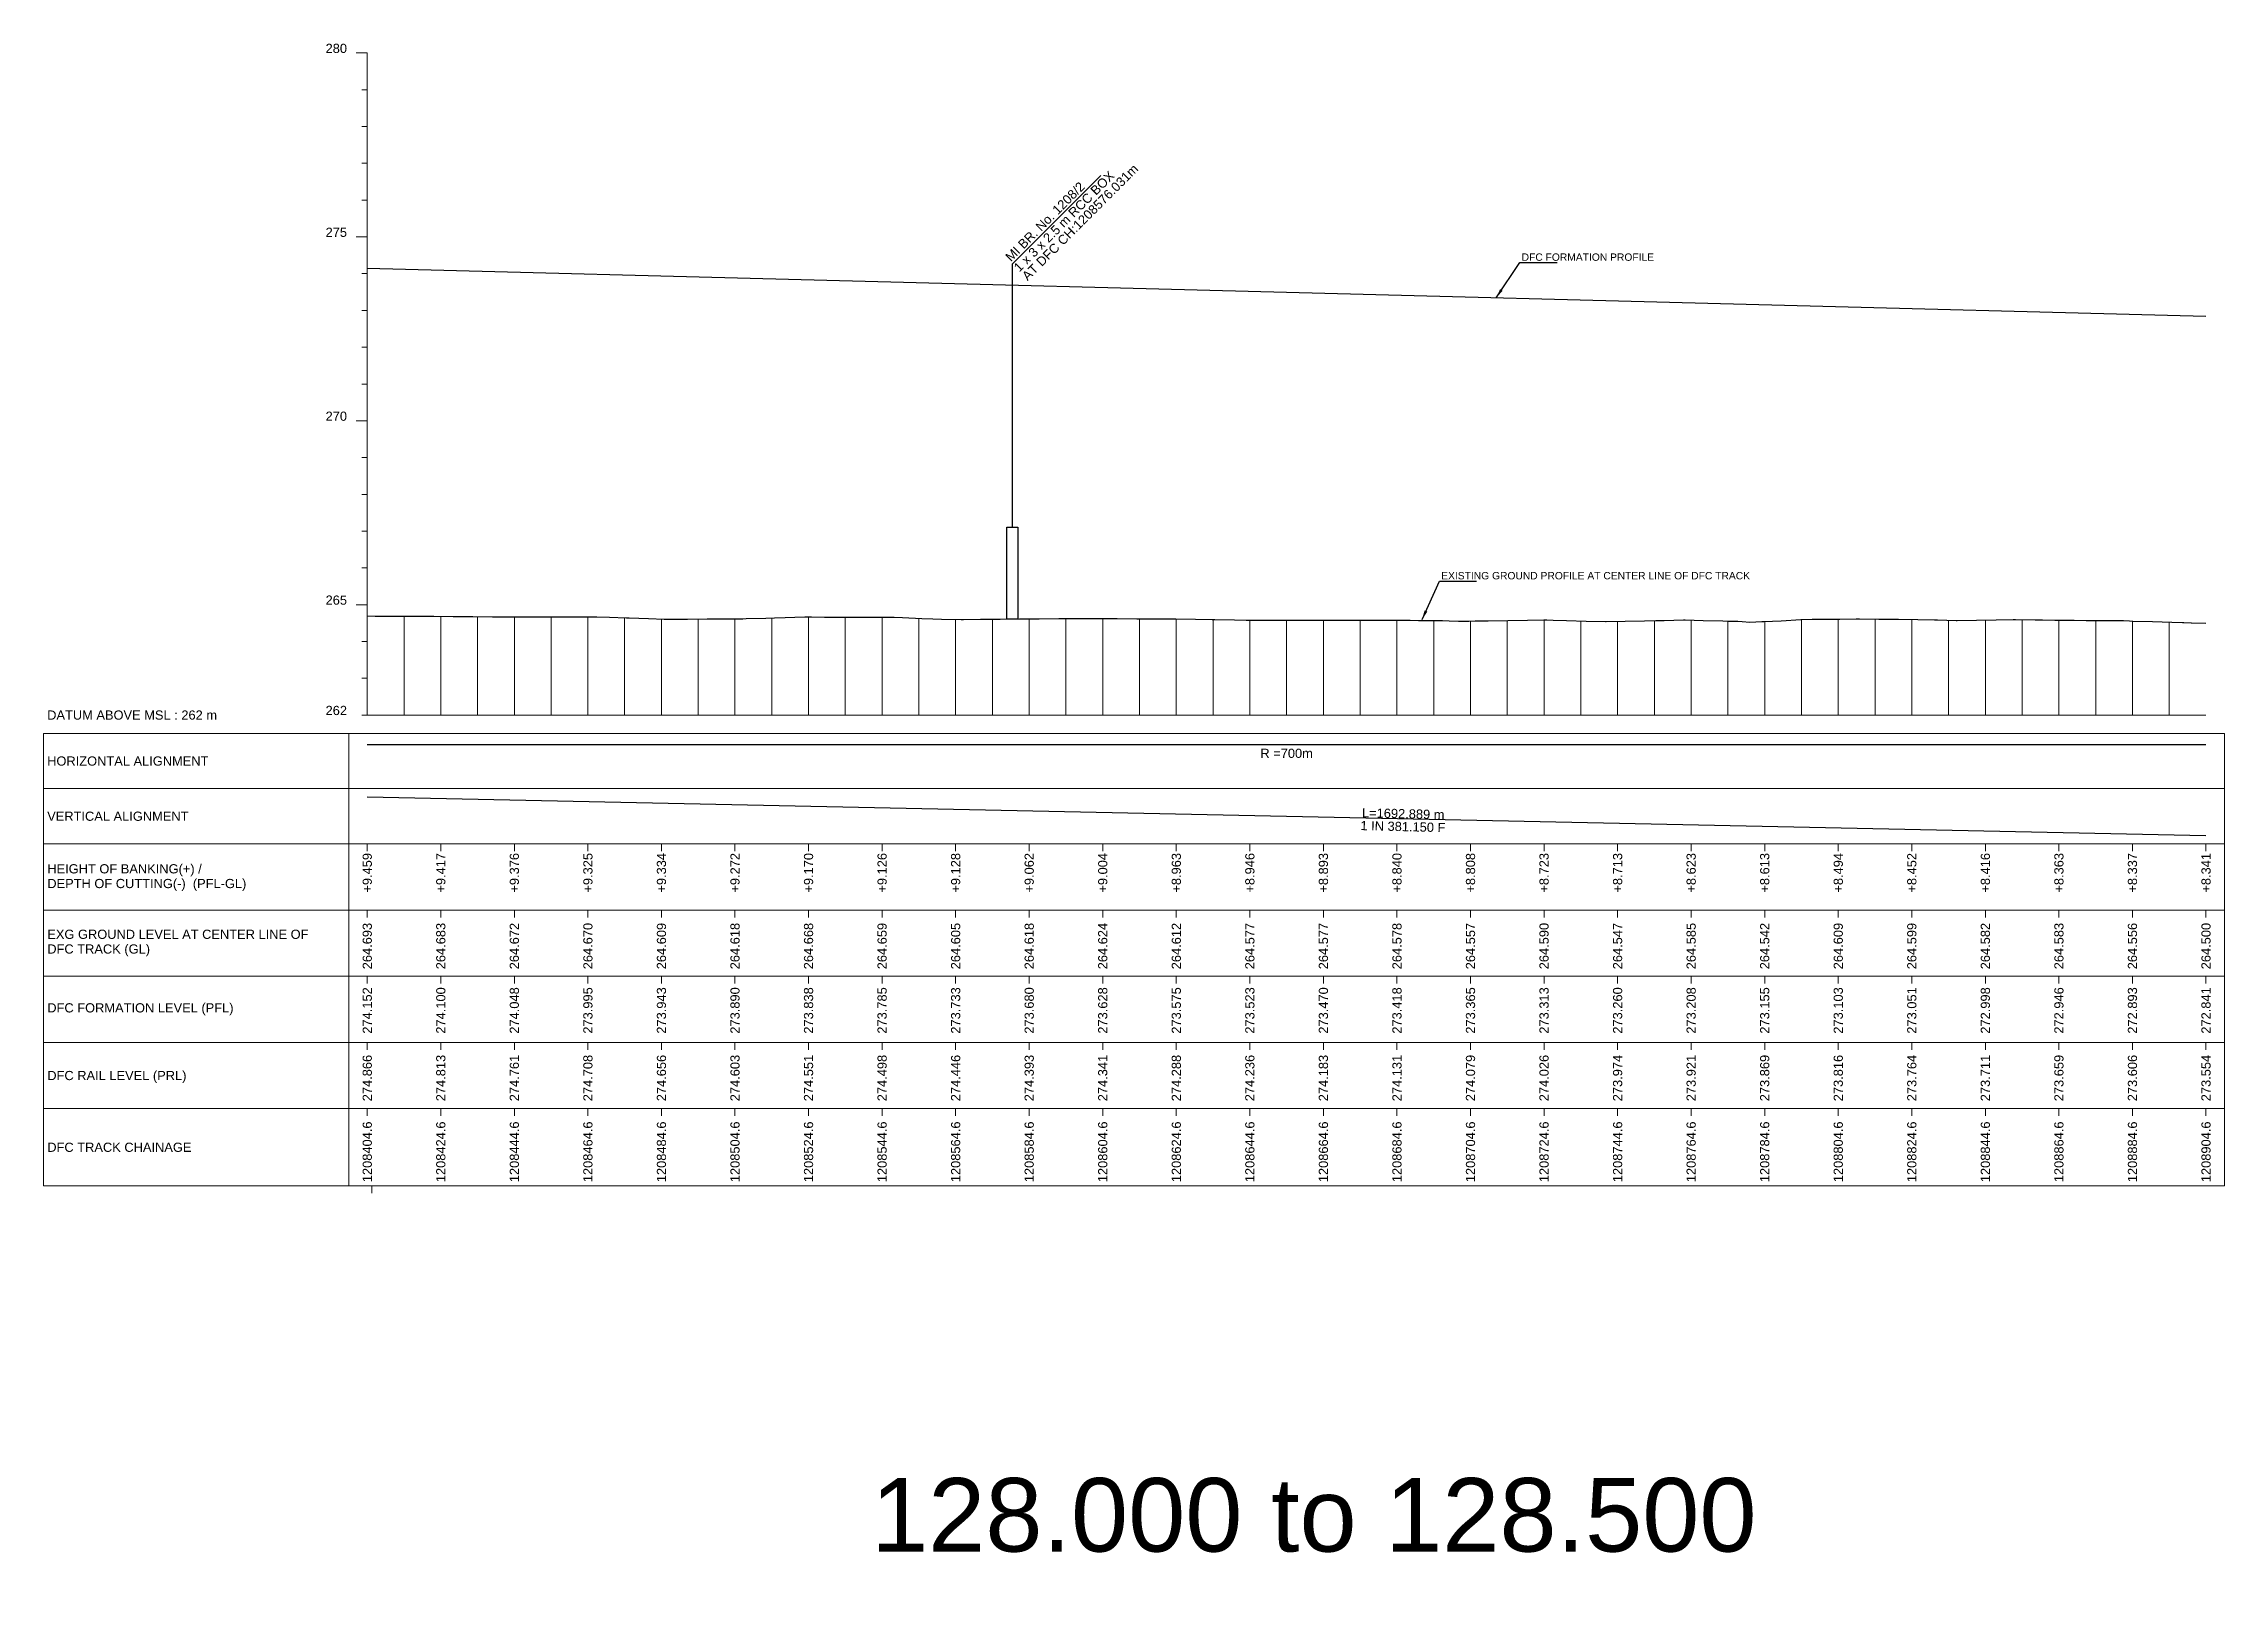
# Model space of a CAD drawing. Header units: metres. Extents: x 33905 to 43505, y -12340 to -11815.
# Drawn here: x 41912 to 42505, y -12237 to -11817 of the extents above; entities that cross this region are included whole.
import ezdxf
from ezdxf.enums import TextEntityAlignment as Align

# ---------------------------------------------------------------- set-up
doc = ezdxf.new("R2010")
doc.units = ezdxf.units.M
doc.header["$MEASUREMENT"] = 0
for name, color, linetype, lineweight in [('LS BRIDGE INDICATION', 10, 'Continuous', 30), ('LS CUT FILL', 10, 'Continuous', 0), ('LS DATUM', 7, 'Continuous', 0), ('LS DATUM X', 7, 'Continuous', 0), ('LS DATUM Y', 7, 'Continuous', 0), ('LS EXG GL', 7, 'Continuous', 0), ('LS EXG. GL', 7, 'Continuous', 0), ('LS FRAME', 7, 'Continuous', 0), ('LS PRO FL', 10, 'Continuous', 0), ('LS PRO. CUT & FILL', 10, 'Continuous', 0), ('LS PRO. DFCC CH', 10, 'Continuous', 0), ('LS PRO. FL', 10, 'Continuous', 0), ('LS PRO. RL', 10, 'Continuous', 0), ('LS PROFILE EXG GL', 7, 'Continuous', 30), ('LS PROFILE PRO FL', 1, 'Continuous', 30), ('LS TICKS', 7, 'Continuous', 0), ('Profile Grid', 7, 'Continuous', 0)]:
    doc.layers.add(name, color=color, linetype=linetype, lineweight=lineweight)
for name, color, linetype in [("LS BRIDGE'S", 7, 'Continuous'), ('LS HORIZONTAL ALIGNMENT', 10, 'Continuous'), ('LS VERTICAL ALIGNMENT', 10, 'Continuous'), ('ref text', 3, 'Continuous')]:
    doc.layers.add(name, color=color, linetype=linetype)
doc.styles.get("Standard").update_dxf_attribs({"font": 'arial.ttf'})
doc.styles.add('Style-Arial', font='arial.ttf')
doc.styles.add('StyleArial', font='arial.ttf')
doc.dimstyles.get("Standard").update_dxf_attribs({"dimtxt": 0.18, "dimasz": 0.18, "dimexe": 0.18, "dimexo": 0.0625, "dimgap": 0.09, "dimtad": 0, "dimtih": 1, "dimtoh": 1, "dimdec": 4, "dimzin": 0, "dimdsep": 46, "dimtxsty": 'Standard', "dimcen": 0.09, "dimadec": 0, "dimazin": 0, "dimtfac": 1, "dimtdec": 4, "dimtofl": 0, "dimtmove": 0, "dimatfit": 3, "dimfxl": 1, "dimtolj": 1, "dimtzin": 0, "dimarcsym": 0})

msp = doc.modelspace()

# ---------------------------------------------------------------- texts
at = {"layer": "LS BRIDGE'S", "color": 10}
for s, p in [('1 x 3 x 2.5 m RCC BOX', (42177.33, -11879.72)), ('AT DFC CH:1208576.031m', (42179.58, -11882.09)), ('MI BR. No. 1208/2', (42175.03, -11876.88))]:
    msp.add_text(s, height=2.5, rotation=45, dxfattribs=at).set_placement(p)
at = {"layer": 'LS CUT FILL', "style": 'Style-Arial'}
for s, p in [('+9.459', (42000, -12037.5)), ('+9.417', (42020, -12037.5)), ('+9.376', (42040, -12037.5)), ('+9.325', (42060, -12037.5)), ('+9.334', (42080, -12037.5)), ('+9.272', (42100, -12037.5)), ('+9.170', (42120, -12037.5)), ('+9.126', (42140, -12037.5)), ('+9.128', (42160, -12037.5)), ('+9.062', (42180, -12037.5)), ('+9.004', (42200, -12037.5)), ('+8.963', (42220, -12037.5)), ('+8.946', (42240, -12037.5)), ('+8.893', (42260, -12037.5)), ('+8.840', (42280, -12037.5)), ('+8.808', (42300, -12037.5)), ('+8.723', (42320, -12037.5)), ('+8.713', (42340, -12037.5)), ('+8.623', (42360, -12037.5)), ('+8.613', (42380, -12037.5)), ('+8.494', (42400, -12037.5)), ('+8.452', (42420, -12037.5)), ('+8.416', (42440, -12037.5)), ('+8.363', (42460, -12037.5)), ('+8.337', (42480, -12037.5)), ('+8.341', (42500, -12037.5))]:
    msp.add_text(s, height=2.5, rotation=90, dxfattribs=at).set_placement(p, align=Align.MIDDLE_RIGHT)
at = {"layer": 'LS DATUM', "color": 7, "style": 'StyleArial'}
msp.add_text('DATUM ABOVE MSL : 262 m', height=2.5, rotation=0.00003, dxfattribs=at).set_placement((41912.97, -12000), align=Align.MIDDLE_LEFT)
at = {"layer": 'LS DATUM Y', "color": 7, "lineweight": 0, "style": 'Style-Arial'}
for s, p in [('280', (41994.5, -11820)), ('280', (41994.5, -11820)), ('275', (41994.5, -11870)), ('270', (41994.5, -11920)), ('265', (41994.5, -11970)), ('262', (41994.5, -12000))]:
    msp.add_text(s, height=2.5, dxfattribs=at).set_placement(p, align=Align.RIGHT)
at = {"layer": 'LS EXG GL', "style": 'Style-Arial'}
for s, p in [('264.693', (42000, -12056.5)), ('264.683', (42020, -12056.5)), ('264.672', (42040, -12056.5)), ('264.670', (42060, -12056.5)), ('264.609', (42080, -12056.5)), ('264.618', (42100, -12056.5)), ('264.668', (42120, -12056.5)), ('264.659', (42140, -12056.5)), ('264.605', (42160, -12056.5)), ('264.618', (42180, -12056.5)), ('264.624', (42200, -12056.5)), ('264.612', (42220, -12056.5)), ('264.577', (42240, -12056.5)), ('264.577', (42260, -12056.5)), ('264.578', (42280, -12056.5)), ('264.557', (42300, -12056.5)), ('264.590', (42320, -12056.5)), ('264.547', (42340, -12056.5)), ('264.585', (42360, -12056.5)), ('264.542', (42380, -12056.5)), ('264.609', (42400, -12056.5)), ('264.599', (42420, -12056.5)), ('264.582', (42440, -12056.5)), ('264.583', (42460, -12056.5)), ('264.556', (42480, -12056.5)), ('264.500', (42500, -12056.5))]:
    msp.add_text(s, height=2.5, rotation=90, dxfattribs=at).set_placement(p, align=Align.MIDDLE_RIGHT)
at = {"layer": 'LS EXG. GL', "color": 7, "style": 'StyleArial'}
for s, p in [('EXG GROUND LEVEL AT CENTER LINE OF ', (41913, -12059.6)), ('DFC TRACK (GL)', (41913, -12063.6))]:
    msp.add_text(s, height=2.5, rotation=0.00003, dxfattribs=at).set_placement(p, align=Align.MIDDLE_LEFT)
at = {"layer": 'LS HORIZONTAL ALIGNMENT', "style": 'StyleArial'}
msp.add_text('HORIZONTAL ALIGNMENT', height=2.5, rotation=0.00003, dxfattribs=at).set_placement((41912.97, -12012.5), align=Align.MIDDLE_LEFT)
at = {"layer": 'LS HORIZONTAL ALIGNMENT', "insert": (42250, -12010.42), "char_height": 2.5, "attachment_point": 5, "line_spacing_factor": 0.6, "style": 'Style-Arial'}
msp.add_mtext('R =700m', dxfattribs=at)
at = {"layer": 'LS PRO FL', "style": 'Style-Arial'}
for s, p in [('274.152', (42000, -12074)), ('274.100', (42020, -12074)), ('274.048', (42040, -12074)), ('273.995', (42060, -12074)), ('273.943', (42080, -12074)), ('273.890', (42100, -12074)), ('273.838', (42120, -12074)), ('273.785', (42140, -12074)), ('273.733', (42160, -12074)), ('273.680', (42180, -12074)), ('273.628', (42200, -12074)), ('273.575', (42220, -12074)), ('273.523', (42240, -12074)), ('273.470', (42260, -12074)), ('273.418', (42280, -12074)), ('273.365', (42300, -12074)), ('273.313', (42320, -12074)), ('273.260', (42340, -12074)), ('273.208', (42360, -12074)), ('273.155', (42380, -12074)), ('273.103', (42400, -12074)), ('273.051', (42420, -12074)), ('272.998', (42440, -12074)), ('272.946', (42460, -12074)), ('272.893', (42480, -12074)), ('272.841', (42500, -12074))]:
    msp.add_text(s, height=2.5, rotation=90, dxfattribs=at).set_placement(p, align=Align.MIDDLE_RIGHT)
at = {"layer": 'LS PRO. CUT & FILL', "color": 10, "style": 'StyleArial'}
for s, p in [('HEIGHT OF BANKING(+) /', (41913, -12041.8)), ('DEPTH OF CUTTING(-)  (PFL-GL)', (41913, -12045.8))]:
    msp.add_text(s, height=2.5, rotation=0.00003, dxfattribs=at).set_placement(p, align=Align.MIDDLE_LEFT)
at = {"layer": 'LS PRO. DFCC CH'}
for s, p in [('1208404.6', (42001.25, -12127)), ('1208424.6', (42021.25, -12127)), ('1208444.6', (42041.25, -12127)), ('1208464.6', (42061.25, -12127)), ('1208484.6', (42081.25, -12127)), ('1208504.6', (42101.25, -12127)), ('1208524.6', (42121.25, -12127)), ('1208544.6', (42141.25, -12127)), ('1208564.6', (42161.25, -12127)), ('1208584.6', (42181.25, -12127)), ('1208604.6', (42201.25, -12127)), ('1208624.6', (42221.25, -12127)), ('1208644.6', (42241.25, -12127)), ('1208664.6', (42261.25, -12127)), ('1208684.6', (42281.25, -12127)), ('1208704.6', (42301.25, -12127)), ('1208724.6', (42321.25, -12127)), ('1208744.6', (42341.25, -12127)), ('1208764.6', (42361.25, -12127)), ('1208784.6', (42381.25, -12127)), ('1208804.6', (42401.25, -12127)), ('1208824.6', (42421.25, -12127)), ('1208844.6', (42441.25, -12127)), ('1208864.6', (42461.25, -12127)), ('1208884.6', (42481.25, -12127)), ('1208904.6', (42501.25, -12127))]:
    msp.add_text(s, height=2.5, rotation=90, dxfattribs=at).set_placement(p)
at = {"layer": 'LS PRO. DFCC CH', "color": 10, "style": 'Style-Arial'}
msp.add_text('DFC TRACK CHAINAGE', height=2.5, rotation=0.00003, dxfattribs=at).set_placement((41913, -12117.5), align=Align.MIDDLE_LEFT)
at = {"layer": 'LS PRO. FL', "color": 10, "style": 'StyleArial'}
msp.add_text('DFC FORMATION LEVEL (PFL) ', height=2.5, rotation=0.00003, dxfattribs=at).set_placement((41913, -12079.6), align=Align.MIDDLE_LEFT)
at = {"layer": 'LS PRO. RL', "color": 10, "style": 'StyleArial'}
msp.add_text('DFC RAIL LEVEL (PRL)', height=2.5, rotation=0.00003, dxfattribs=at).set_placement((41913, -12098), align=Align.MIDDLE_LEFT)
at = {"layer": 'LS PRO. RL'}
for s, p in [('274.866', (42001.25, -12105)), ('274.813', (42021.25, -12105)), ('274.761', (42041.25, -12105)), ('274.708', (42061.25, -12105)), ('274.656', (42081.25, -12105)), ('274.603', (42101.25, -12105)), ('274.551', (42121.25, -12105)), ('274.498', (42141.25, -12105)), ('274.446', (42161.25, -12105)), ('274.393', (42181.25, -12105)), ('274.341', (42201.25, -12105)), ('274.288', (42221.25, -12105)), ('274.236', (42241.25, -12105)), ('274.183', (42261.25, -12105)), ('274.131', (42281.25, -12105)), ('274.079', (42301.25, -12105)), ('274.026', (42321.25, -12105)), ('273.974', (42341.25, -12105)), ('273.921', (42361.25, -12105)), ('273.869', (42381.25, -12105)), ('273.816', (42401.25, -12105)), ('273.764', (42421.25, -12105)), ('273.711', (42441.25, -12105)), ('273.659', (42461.25, -12105)), ('273.606', (42481.25, -12105)), ('273.554', (42501.25, -12105))]:
    msp.add_text(s, height=2.5, rotation=90, dxfattribs=at).set_placement(p)
at = {"layer": 'LS PROFILE EXG GL', "color": 7, "lineweight": 0, "style": 'Style-Arial'}
msp.add_text('EXISTING GROUND PROFILE AT CENTER LINE OF DFC TRACK', height=2, dxfattribs=at).set_placement((42292.04, -11963.11))
at = {"layer": 'LS PROFILE PRO FL', "style": 'Style-Arial'}
msp.add_text(' DFC FORMATION PROFILE', height=2, dxfattribs=at).set_placement((42313.13, -11876.5))
at = {"layer": 'LS VERTICAL ALIGNMENT', "style": 'StyleArial'}
msp.add_text('VERTICAL ALIGNMENT', height=2.5, rotation=0.00003, dxfattribs=at).set_placement((41912.97, -12027.5), align=Align.MIDDLE_LEFT)
at = {"layer": 'LS VERTICAL ALIGNMENT', "color": 1, "lineweight": 0, "insert": (42281.67, -12028.58), "char_height": 2.5, "attachment_point": 5, "rotation": 358.56708, "line_spacing_factor": 0.84, "style": 'Style-Arial'}
msp.add_mtext('L=1692.889 m\\P1 IN 381.150 F', dxfattribs=at)
at = {"layer": 'ref text', "color": 3, "insert": (42137, -12227.71), "char_height": 20, "width": 259.0433, "attachment_point": 7, "bg_fill": 3, "box_fill_scale": 1.5, "bg_fill_color": 256, "bg_fill_transparency": 0}
msp.add_mtext('128.000 to 128.500', dxfattribs=at)

# ---------------------------------------------------------------- linework, layer by layer
at = {"layer": 'LS BRIDGE INDICATION'}
msp.add_lwpolyline([(42173.94, -11948.94), (42176.94, -11948.94), (42176.94, -11973.94), (42173.94, -11973.94)], close=True, dxfattribs=at)
at = {"layer": "LS BRIDGE'S", "color": 10}
msp.add_lwpolyline([(42175.44, -11948.94), (42175.44, -11877.36), (42199.49, -11853.31)], dxfattribs=at)
at = {"layer": 'LS DATUM X', "color": 7, "linetype": 'Continuous', "lineweight": 0}
msp.add_line((42000, -12000), (42500, -12000), dxfattribs=at)
at = {"layer": 'LS DATUM Y', "color": 7, "linetype": 'Continuous', "lineweight": 0}
for p, q in [((41997, -11820), (42000, -11820)), ((41997, -11820), (42000, -11820)), ((42000, -12000), (42000, -11820)), ((41998.5, -11830), (42000, -11830)), ((41998.5, -11840), (42000, -11840)), ((41998.5, -11850), (42000, -11850)), ((41998.5, -11860), (42000, -11860)), ((41997, -11870), (42000, -11870)), ((41998.5, -11880), (42000, -11880)), ((41998.5, -11890), (42000, -11890)), ((41998.5, -11900), (42000, -11900)), ((41998.5, -11910), (42000, -11910)), ((41997, -11920), (42000, -11920)), ((41998.5, -11930), (42000, -11930)), ((41998.5, -11940), (42000, -11940)), ((41998.5, -11950), (42000, -11950)), ((41998.5, -11960), (42000, -11960)), ((41997, -11970), (42000, -11970)), ((41998.5, -11980), (42000, -11980)), ((41998.5, -11990), (42000, -11990)), ((41998.5, -12000), (42000, -12000))]:
    msp.add_line(p, q, dxfattribs=at)
at = {"layer": 'LS FRAME'}
for points in [[(41995, -12005), (41912, -12005), (41912, -12020), (41995, -12020)], [(41995, -12020), (41912, -12020), (41912, -12035), (41995, -12035)], [(41995, -12035), (41912, -12035), (41912, -12053), (41995, -12053)], [(41995, -12053), (41912, -12053), (41912, -12071), (41995, -12071)], [(41995, -12071), (41912, -12071), (41912, -12089), (41995, -12089)], [(41995, -12089), (41912, -12089), (41912, -12107), (41995, -12107)], [(41995, -12107), (41912, -12107), (41912, -12128), (41995, -12128)]]:
    msp.add_lwpolyline(points, dxfattribs=at)
at = {"layer": 'LS FRAME', "color": 7, "linetype": 'Continuous', "lineweight": 0, "flags": 128}
for points in [[(41995, -12020), (42505, -12020), (42505, -12005), (41995, -12005), (41995, -12020)], [(41995, -12035), (42505, -12035), (42505, -12020), (41995, -12020), (41995, -12035)], [(41995, -12053), (42505, -12053), (42505, -12035), (41995, -12035), (41995, -12053)], [(41995, -12071), (42505, -12071), (42505, -12053), (41995, -12053), (41995, -12071)], [(41995, -12089), (42505, -12089), (42505, -12071), (41995, -12071), (41995, -12089)], [(41995, -12107), (42505, -12107), (42505, -12089), (41995, -12089), (41995, -12107)], [(41995, -12128), (42505, -12128), (42505, -12107), (41995, -12107), (41995, -12128)]]:
    msp.add_lwpolyline(points, close=True, dxfattribs=at)
at = {"layer": 'LS HORIZONTAL ALIGNMENT', "flags": 128}
msp.add_lwpolyline([(42000, -12008), (42500, -12008)], dxfattribs=at)
at = {"layer": 'LS PROFILE EXG GL', "flags": 128}
msp.add_lwpolyline([(42000, -11973.07), (42002.16, -11973.08), (42005.74, -11973.09), (42007.47, -11973.09), (42009.81, -11973.1), (42012.78, -11973.12), (42018.09, -11973.16), (42023.4, -11973.2), (42024.22, -11973.2), (42028.71, -11973.24), (42034.02, -11973.28), (42035.55, -11973.29), (42039.33, -11973.28), (42042.18, -11973.28), (42044.64, -11973.28), (42049.95, -11973.27), (42050.41, -11973.27), (42055.26, -11973.28), (42060.57, -11973.3), (42062.44, -11973.3), (42065.88, -11973.4), (42070.5, -11973.53), (42071.2, -11973.55), (42076.51, -11973.77), (42080.78, -11973.94), (42081.82, -11973.93), (42087.13, -11973.9), (42092.44, -11973.87), (42096.55, -11973.84), (42097.75, -11973.83), (42102.1, -11973.81), (42103.06, -11973.78), (42108.37, -11973.62), (42110.71, -11973.54), (42113.68, -11973.45), (42116.29, -11973.37), (42118.99, -11973.34), (42120.76, -11973.31), (42124.3, -11973.36), (42128.78, -11973.41), (42129.61, -11973.41), (42134.92, -11973.41), (42140.23, -11973.41), (42143.28, -11973.41), (42145.54, -11973.5), (42150.85, -11973.72), (42153.76, -11973.85), (42156.16, -11973.89), (42161.47, -11973.98), (42162.1, -11973.99), (42166.78, -11973.94), (42172.09, -11973.89), (42177.4, -11973.84), (42178.55, -11973.83), (42178.89, -11973.82), (42179.18, -11973.82), (42180.1, -11973.82), (42182.71, -11973.81), (42188.02, -11973.79), (42193.34, -11973.77), (42198.65, -11973.75), (42198.86, -11973.75), (42202.04, -11973.77), (42203.96, -11973.78), (42209.27, -11973.81), (42214.58, -11973.84), (42217.36, -11973.86), (42218.05, -11973.86), (42219.89, -11973.88), (42225.2, -11973.94), (42229.77, -11973.99), (42230.51, -11974.01), (42235.82, -11974.15), (42239, -11974.23), (42241.13, -11974.23), (42246.44, -11974.24), (42251.18, -11974.24), (42251.75, -11974.24), (42257.06, -11974.23), (42261.94, -11974.22), (42262.37, -11974.22), (42267.68, -11974.22), (42271.37, -11974.23), (42272.99, -11974.22), (42275.6, -11974.22), (42278.3, -11974.22), (42283.56, -11974.23), (42283.61, -11974.23), (42285.89, -11974.32), (42288.92, -11974.3), (42292.39, -11974.28), (42294.23, -11974.36), (42296.76, -11974.47), (42297.67, -11974.47), (42299.54, -11974.44), (42301.3, -11974.41), (42304.85, -11974.35), (42310.16, -11974.26), (42315.48, -11974.17), (42319.93, -11974.1), (42320.79, -11974.13), (42322.48, -11974.19), (42326.1, -11974.3), (42331.41, -11974.44), (42336.72, -11974.59), (42336.91, -11974.6), (42342.03, -11974.49), (42347.34, -11974.37), (42350.42, -11974.31), (42352.65, -11974.25), (42357.96, -11974.11), (42358.34, -11974.1), (42363.27, -11974.25), (42368.58, -11974.4), (42369.99, -11974.44), (42372.68, -11974.52), (42373.89, -11974.59), (42375.99, -11974.71), (42379.2, -11974.61), (42379.8, -11974.59), (42384.51, -11974.34), (42389.82, -11974.06), (42392.9, -11973.9), (42393.35, -11973.93), (42393.35, -11973.93), (42395.13, -11973.96), (42395.84, -11973.97), (42400.44, -11973.9), (42404.83, -11973.83), (42405.75, -11973.84), (42411.06, -11973.9), (42414.42, -11973.93), (42416.37, -11973.96), (42421.68, -11974.03), (42426.15, -11974.09), (42426.99, -11974.12), (42432.09, -11974.29), (42432.3, -11974.29), (42437.61, -11974.21), (42442.93, -11974.13), (42447.55, -11974.06), (42448.24, -11974.06), (42453.55, -11974.07), (42455.04, -11974.07), (42455.58, -11974.15), (42458.86, -11974.17), (42462.91, -11974.18), (42464.17, -11974.2), (42467.46, -11974.25), (42469.48, -11974.25), (42474.79, -11974.25), (42477.55, -11974.25), (42479.19, -11974.42), (42480.1, -11974.45), (42485.41, -11974.6), (42490.72, -11974.76), (42493.64, -11974.84), (42493.86, -11974.85), (42493.93, -11974.85), (42495.95, -11974.91), (42496.03, -11974.91), (42500, -11975)], dxfattribs=at)
at = {"layer": 'LS PROFILE PRO FL'}
msp.add_line((42000, -11878.48), (42500, -11891.59), dxfattribs=at)
at = {"layer": 'LS TICKS', "color": 7, "linetype": 'Continuous', "lineweight": 0, "flags": 128}
for points in [[(42000, -12037), (42000, -12035)], [(42020, -12037), (42020, -12035)], [(42040, -12037), (42040, -12035)], [(42060, -12037), (42060, -12035)], [(42080, -12037), (42080, -12035)], [(42100, -12037), (42100, -12035)], [(42120, -12037), (42120, -12035)], [(42140, -12037), (42140, -12035)], [(42160, -12037), (42160, -12035)], [(42180, -12037), (42180, -12035)], [(42200, -12037), (42200, -12035)], [(42220, -12037), (42220, -12035)], [(42240, -12037), (42240, -12035)], [(42260, -12037), (42260, -12035)], [(42280, -12037), (42280, -12035)], [(42300, -12037), (42300, -12035)], [(42320, -12037), (42320, -12035)], [(42340, -12037), (42340, -12035)], [(42360, -12037), (42360, -12035)], [(42380, -12037), (42380, -12035)], [(42400, -12037), (42400, -12035)], [(42420, -12037), (42420, -12035)], [(42440, -12037), (42440, -12035)], [(42460, -12037), (42460, -12035)], [(42480, -12037), (42480, -12035)], [(42500, -12037), (42500, -12035)], [(42000, -12055), (42000, -12053)], [(42020, -12055), (42020, -12053)], [(42040, -12055), (42040, -12053)], [(42060, -12055), (42060, -12053)], [(42080, -12055), (42080, -12053)], [(42100, -12055), (42100, -12053)], [(42120, -12055), (42120, -12053)], [(42140, -12055), (42140, -12053)], [(42160, -12055), (42160, -12053)], [(42180, -12055), (42180, -12053)], [(42200, -12055), (42200, -12053)], [(42220, -12055), (42220, -12053)], [(42240, -12055), (42240, -12053)], [(42260, -12055), (42260, -12053)], [(42280, -12055), (42280, -12053)], [(42300, -12055), (42300, -12053)], [(42320, -12055), (42320, -12053)], [(42340, -12055), (42340, -12053)], [(42360, -12055), (42360, -12053)], [(42380, -12055), (42380, -12053)], [(42400, -12055), (42400, -12053)], [(42420, -12055), (42420, -12053)], [(42440, -12055), (42440, -12053)], [(42460, -12055), (42460, -12053)], [(42480, -12055), (42480, -12053)], [(42500, -12055), (42500, -12053)], [(42000, -12073), (42000, -12071)], [(42020, -12073), (42020, -12071)], [(42040, -12073), (42040, -12071)], [(42060, -12073), (42060, -12071)], [(42080, -12073), (42080, -12071)], [(42100, -12073), (42100, -12071)], [(42120, -12073), (42120, -12071)], [(42140, -12073), (42140, -12071)], [(42160, -12073), (42160, -12071)], [(42180, -12073), (42180, -12071)], [(42200, -12073), (42200, -12071)], [(42220, -12073), (42220, -12071)], [(42240, -12073), (42240, -12071)], [(42260, -12073), (42260, -12071)], [(42280, -12073), (42280, -12071)], [(42300, -12073), (42300, -12071)], [(42320, -12073), (42320, -12071)], [(42340, -12073), (42340, -12071)], [(42360, -12073), (42360, -12071)], [(42380, -12073), (42380, -12071)], [(42400, -12073), (42400, -12071)], [(42420, -12073), (42420, -12071)], [(42440, -12073), (42440, -12071)], [(42460, -12073), (42460, -12071)], [(42480, -12073), (42480, -12071)], [(42500, -12073), (42500, -12071)], [(42000, -12091), (42000, -12089)], [(42020, -12091), (42020, -12089)], [(42040, -12091), (42040, -12089)], [(42060, -12091), (42060, -12089)], [(42080, -12091), (42080, -12089)], [(42100, -12091), (42100, -12089)], [(42120, -12091), (42120, -12089)], [(42140, -12091), (42140, -12089)], [(42160, -12091), (42160, -12089)], [(42180, -12091), (42180, -12089)], [(42200, -12091), (42200, -12089)], [(42220, -12091), (42220, -12089)], [(42240, -12091), (42240, -12089)], [(42260, -12091), (42260, -12089)], [(42280, -12091), (42280, -12089)], [(42300, -12091), (42300, -12089)], [(42320, -12091), (42320, -12089)], [(42340, -12091), (42340, -12089)], [(42360, -12091), (42360, -12089)], [(42380, -12091), (42380, -12089)], [(42400, -12091), (42400, -12089)], [(42420, -12091), (42420, -12089)], [(42440, -12091), (42440, -12089)], [(42460, -12091), (42460, -12089)], [(42480, -12091), (42480, -12089)], [(42500, -12091), (42500, -12089)], [(42000, -12109), (42000, -12107)], [(42020, -12109), (42020, -12107)], [(42040, -12109), (42040, -12107)], [(42060, -12109), (42060, -12107)], [(42080, -12109), (42080, -12107)], [(42100, -12109), (42100, -12107)], [(42120, -12109), (42120, -12107)], [(42140, -12109), (42140, -12107)], [(42160, -12109), (42160, -12107)], [(42180, -12109), (42180, -12107)], [(42200, -12109), (42200, -12107)], [(42220, -12109), (42220, -12107)], [(42240, -12109), (42240, -12107)], [(42260, -12109), (42260, -12107)], [(42280, -12109), (42280, -12107)], [(42300, -12109), (42300, -12107)], [(42320, -12109), (42320, -12107)], [(42340, -12109), (42340, -12107)], [(42360, -12109), (42360, -12107)], [(42380, -12109), (42380, -12107)], [(42400, -12109), (42400, -12107)], [(42420, -12109), (42420, -12107)], [(42440, -12109), (42440, -12107)], [(42460, -12109), (42460, -12107)], [(42480, -12109), (42480, -12107)], [(42500, -12109), (42500, -12107)], [(42001.25, -12130), (42001.25, -12128)]]:
    msp.add_lwpolyline(points, dxfattribs=at)
at = {"layer": 'LS VERTICAL ALIGNMENT', "flags": 128}
msp.add_lwpolyline([(42000, -12022.25), (42500, -12032.75)], dxfattribs=at)
at = {"layer": 'Profile Grid'}
for p, q in [((42010, -12000), (42010, -11973.1)), ((42020, -12000), (42020, -11973.17)), ((42030, -12000), (42030, -11973.25)), ((42040, -12000), (42040, -11973.28)), ((42050, -12000), (42050, -11973.27)), ((42060, -12000), (42060, -11973.3)), ((42070, -12000), (42070, -11973.51)), ((42080, -12000), (42080, -11973.91)), ((42090, -12000), (42090, -11973.88)), ((42100, -12000), (42100, -11973.82)), ((42110, -12000), (42110, -11973.56)), ((42120, -12000), (42120, -11973.32)), ((42130, -12000), (42130, -11973.41)), ((42140, -12000), (42140, -11973.41)), ((42150, -12000), (42150, -11973.69)), ((42160, -12000), (42160, -11973.95)), ((42170, -12000), (42170, -11973.91)), ((42180, -12000), (42180, -11973.82)), ((42190, -12000), (42190, -11973.78)), ((42200, -12000), (42200, -11973.76)), ((42210, -12000), (42210, -11973.81)), ((42220, -12000), (42220, -11973.88)), ((42230, -12000), (42230, -11974)), ((42240, -12000), (42240, -11974.23)), ((42250, -12000), (42250, -11974.24)), ((42260, -12000), (42260, -11974.23)), ((42270, -12000), (42270, -11974.22)), ((42280, -12000), (42280, -11974.22)), ((42290, -12000), (42290, -11974.29)), ((42300, -12000), (42300, -11974.43)), ((42310, -12000), (42310, -11974.27)), ((42320, -12000), (42320, -11974.1)), ((42330, -12000), (42330, -11974.4)), ((42340, -12000), (42340, -11974.53)), ((42350, -12000), (42350, -11974.32)), ((42360, -12000), (42360, -11974.15)), ((42370, -12000), (42370, -11974.44)), ((42380, -12000), (42380, -11974.58)), ((42390, -12000), (42390, -11974.05)), ((42400, -12000), (42400, -11973.91)), ((42410, -12000), (42410, -11973.88)), ((42420, -12000), (42420, -11974.01)), ((42430, -12000), (42430, -11974.22)), ((42440, -12000), (42440, -11974.18)), ((42450, -12000), (42450, -11974.06)), ((42460, -12000), (42460, -11974.17)), ((42470, -12000), (42470, -11974.25)), ((42480, -12000), (42480, -11974.44)), ((42490, -11974.74), (42490, -12000))]:
    msp.add_line(p, q, dxfattribs=at)

msp.set_redraw_order([(e.dxf.handle, doc.entitydb.next_handle()) for e in msp.query("TEXT MTEXT ATTDEF DIMENSION ARC_DIMENSION")])  # texts and dimensions are drawn at this point

# ---------------------------------------------------------------- leaders
at = {"layer": 'LS PROFILE EXG GL', "color": 7, "lineweight": -3}
msp.add_leader([(42286.86, -11974.01), (42291.53, -11963.57), (42301.67, -11963.57)], dimstyle='Standard', override={"dimasz": 2.5, "dimexe": 0.25, "dimexo": 0.25, "dimgap": 0.25, "dimtad": 0, "dimtih": 0, "dimtoh": 0, "dimzin": 11, "dimadec": 4, "dimazin": 3, "dimatfit": 1, "dimfrac": 2, "dimtolj": 0, "dimtzin": 11}, dxfattribs=at)
at = {"layer": 'LS PROFILE PRO FL', "lineweight": -3}
msp.add_leader([(42307, -11886.53), (42313.41, -11876.95), (42323.55, -11876.95)], dimstyle='Standard', override={"dimasz": 2.5, "dimexe": 0.25, "dimexo": 0.25, "dimgap": 0.25, "dimtad": 0, "dimtih": 0, "dimtoh": 0, "dimzin": 11, "dimadec": 4, "dimazin": 3, "dimatfit": 1, "dimfrac": 2, "dimtolj": 0, "dimtzin": 11}, dxfattribs=at)

doc.saveas('drawing.dxf')
